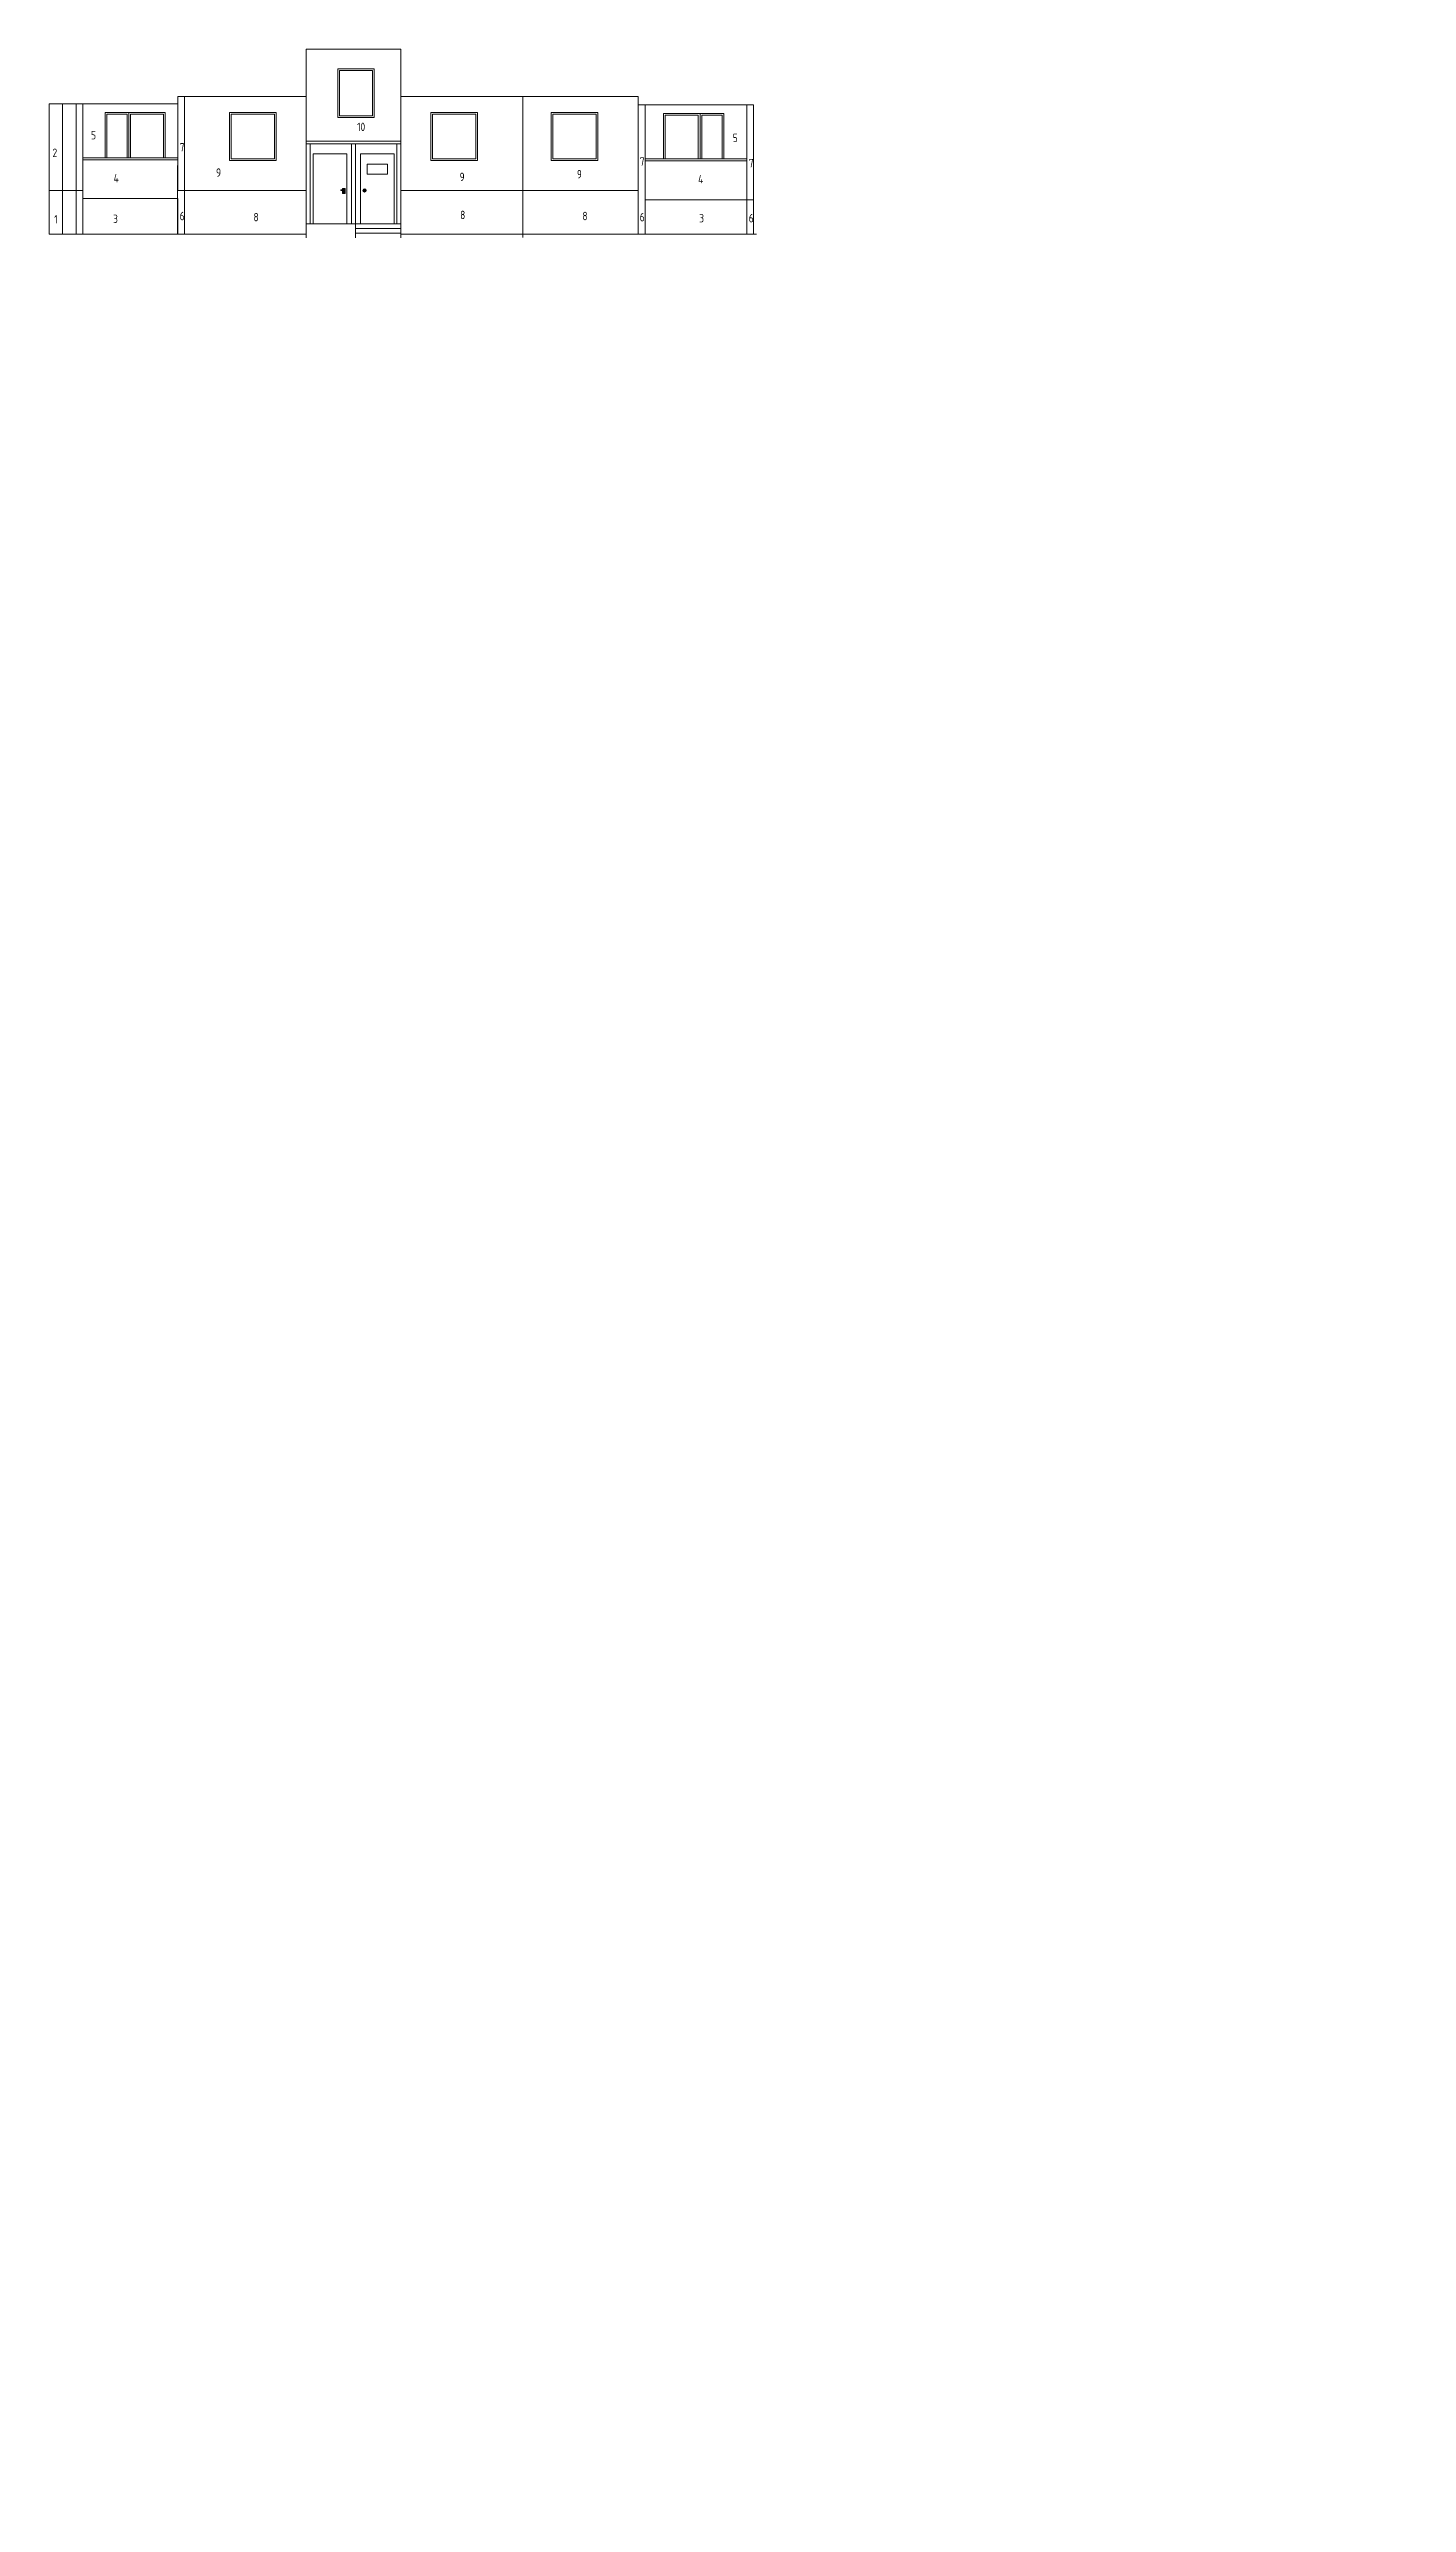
# Model space of a CAD drawing. Header units: millimetres. Extents: x 83035 to 329678, y -103769 to 22061.
# Drawn here: x 289549 to 329678, y -69176 to 3358 of the extents above; entities that cross this region are included whole.
import ezdxf

# ---------------------------------------------------------------- set-up
doc = ezdxf.new("R2010")
doc.units = ezdxf.units.MM
doc.header["$LTSCALE"] = 10
for name, color, linetype, lineweight in [('Основной', 5, 'Continuous', 60), ('Отмывка', 5, 'Continuous', 20), ('Разрез', 5, 'Continuous', 40), ('Фасад', 5, 'Continuous', 20)]:
    doc.layers.add(name, color=color, linetype=linetype, lineweight=lineweight)
doc.styles.add('1.10', font='', dxfattribs={"height": 25})
doc.styles.get('1.10').set_extended_font_data('GOST type A')

msp = doc.modelspace()

# ---------------------------------------------------------------- texts
at = {"layer": 'Фасад', "color": 0, "ltscale": 500, "char_height": 250, "width": 3124.13135, "attachment_point": 1, "style": '1.10'}
for s, insert in [('5', (290789.317, 938.272)), ('10', (298652.496, 1183.102)), ('5', (309755.588, 857.64)), ('2', (289650.311, 418.004)), ('7', (293409.031, 580.588)), ('7', (307005.702, 158.531)), ('7', (310227.463, 109.755)), ('4', (291456.449, -329.881)), ('9', (294482.951, -167.297)), ('9', (301681.039, -296.483)), ('9', (305146.872, -215.192)), ('4', (308730.483, -361.738)), ('8', (301697.311, -1418.311)), ('8', (305309.587, -1450.828)), ('1', (289699.125, -1549.259)), ('3', (291440.177, -1533.001)), ('6', (293409.031, -1451.709)), ('8', (295589.414, -1484.225)), ('6', (307005.397, -1483.589)), ('3', (308763.026, -1516.082)), ('6', (310227.463, -1516.082))]:
    msp.add_mtext(s, dxfattribs=dict(at, insert=insert))

# ---------------------------------------------------------------- blocks, each defined once
blk = doc.blocks.new('133')
at = {"layer": 'Фасад', "color": 0, "ltscale": 500}
for p, q in [((-187185, -3979), (-184385, -3979)), ((-185725, -3979), (-185725, -4384)), ((-185725, -4114), (-184385, -4114)), ((-185725, -4249), (-184385, -4249))]:
    blk.add_line(p, q, dxfattribs=at)

# ---------------------------------------------------------------- hatches: boundary and pattern name
at = {"layer": 'Основной'}
h = msp.add_hatch(color=256, dxfattribs=at)
h.set_gradient(color1=(0, 1, 5), color2=(0, 0, 0), one_color=1)
h.paths.add_polyline_path([(329678.205, -68660.567), (329678.207, -68525.574), (329378.207, -68525.57), (329578.206, -68625.572), (329678.199, -69175.574), (329678.201, -69040.567), (329678.194, -69040.567), (329678.194, -68660.567)], flags=17)
h.paths.add_polyline_path([(329678.205, -68660.567), (329678.207, -68525.574), (329378.207, -68525.57), (329578.206, -68625.572), (329678.199, -69175.574), (329678.201, -69040.567), (329678.194, -69040.567), (329678.194, -68660.567)], flags=17)
at = {"layer": 'Фасад'}
h = msp.add_hatch(color=0, dxfattribs=at)
h.set_gradient(color1=(181, 186, 181), color2=(181, 186, 181), one_color=1, tint=0.72)
h.paths.add_polyline_path([(298260.651, -877.032), (298260.651, -888.4), (298256.651, -888.4), (298256.651, -877.032, -4.159956629)], flags=16)
h.paths.add_polyline_path([(298298.651, -761.702), (298218.651, -761.702), (298218.651, -800.316), (298275.849, -800.316, -0.414213562), (298280.849, -805.316), (298280.849, -815.086, -0.414213562), (298275.849, -820.086), (298218.651, -820.086), (298218.651, -911.702), (298298.651, -911.702)])
h = msp.add_hatch(color=0, dxfattribs=at)
h.set_gradient(color1=(181, 186, 181), color2=(181, 186, 181), one_color=1, tint=0.72)
h.paths.add_polyline_path([(298923.483, -820.086, 1), (298823.483, -820.086, 1)])

# ---------------------------------------------------------------- linework, layer by layer
at = {"layer": 'Отмывка', "color": 0}
msp.add_line((297148.651, 558.298), (299948.651, 558.298), dxfattribs=at)
at = {"layer": 'Фасад', "color": 0}
for p, q in [((297148.651, 3358.298), (299948.651, 3358.298)), ((299948.651, 1738.298), (299948.651, 2944.494)), ((298078.651, 1338.298), (298078.651, 2778.298)), ((298078.651, 2778.298), (299108.651, 2778.298)), ((298128.651, 1388.298), (298128.651, 2728.298)), ((299108.651, 2728.298), (298128.651, 2728.298)), ((299108.651, 2778.298), (299158.651, 2778.298)), ((299108.651, 2728.298), (299108.651, 1388.298)), ((299158.651, 1338.298), (299158.651, 2778.298)), ((289548.651, -821.702), (289553.077, 1738.298)), ((289553.077, 1738.298), (293349.975, 1738.298)), ((290348.651, -2108.702), (290349.904, 1738.298)), ((290548.651, -2108.702), (290549.904, 1738.298)), ((291204.126, 1483.298), (292984.126, 1483.298)), ((291204.126, 144.494), (291204.126, 1483.298)), ((291904.126, 249.494), (291904.126, 1483.298)), ((291904.126, 144.494), (291904.126, 1483.298)), ((292984.126, 144.494), (292984.126, 1483.298)), ((293348.651, -2108.702), (293349.975, 1956.476)), ((293548.651, -2105.951), (293548.651, 1828.298)), ((294884.053, 1481.476), (294884.053, 61.476)), ((294884.053, 1481.476), (296264.053, 1481.476)), ((296264.053, 61.476), (296264.053, 1481.476)), ((296948.651, 1958.298), (297148.651, 1958.298)), ((299948.651, 1958.298), (299948.651, -2216.702)), ((303547.665, 1958.298), (300103.297, 1958.298)), ((300833.507, 63.298), (300833.507, 1483.298)), ((302213.507, 1483.298), (300833.507, 1483.298)), ((302213.507, 1483.298), (302213.507, 63.298)), ((303547.665, -2214.702), (303547.665, 1958.298)), ((304382.711, 65.298), (304382.711, 1485.298)), ((305762.711, 1485.298), (304382.711, 1485.298)), ((305762.711, 1485.298), (305762.711, 65.298)), ((310368.359, 1705.667), (306952.272, 1705.667)), ((310166.122, -2108.702), (310166.122, 1705.667)), ((310367.705, -2108.702), (310367.705, 1708.251)), ((291854.126, 1433.298), (291254.126, 1433.298)), ((291254.126, 1433.298), (291254.126, 144.494)), ((291854.126, 1433.298), (291854.126, 144.494)), ((291954.126, 1433.298), (292934.126, 1433.298)), ((291954.126, 1433.298), (291954.126, 144.494)), ((292934.126, 144.494), (292934.126, 1433.298)), ((296214.053, 1431.476), (294934.053, 1431.476)), ((294934.053, 111.476), (294934.053, 1431.476)), ((296214.053, 1431.476), (296214.053, 111.476)), ((298078.651, 1338.298), (299158.651, 1338.298)), ((298128.651, 1388.298), (299108.651, 1388.298)), ((300883.507, 1433.298), (302163.507, 1433.298)), ((300883.507, 1433.298), (300883.507, 113.298)), ((302163.507, 113.298), (302163.507, 1433.298)), ((304432.711, 1435.298), (305712.711, 1435.298)), ((304432.711, 1435.298), (304432.711, 115.298)), ((305712.711, 115.298), (305712.711, 1435.298)), ((307706.315, 1450.667), (309486.315, 1450.667)), ((307706.315, 1450.667), (307706.315, 111.863)), ((307756.315, 111.863), (307756.315, 1400.667)), ((308736.315, 1400.667), (307756.315, 1400.667)), ((308736.315, 1400.667), (308736.315, 111.863)), ((308786.315, 1450.667), (308786.315, 216.863)), ((308786.315, 1450.667), (308786.315, 111.863)), ((308836.315, 1400.667), (309436.315, 1400.667)), ((308836.315, 1400.667), (308836.315, 111.863)), ((309436.315, 1400.667), (309436.315, 111.863)), ((309486.315, 1450.667), (309486.315, 111.863)), ((290549.367, 88.3), (293349.975, 88.3)), ((290549.385, 144.494), (293349.975, 144.494)), ((294884.053, 61.476), (296264.053, 61.476)), ((294934.053, 111.476), (296214.053, 111.476)), ((297148.651, 640.298), (299948.651, 640.298)), ((297148.651, 558.298), (299948.651, 558.298)), ((297268.651, -1811.702), (297268.651, 558.298)), ((297348.651, 258.298), (298348.651, 258.298)), ((297348.651, -1811.702), (297348.651, 258.298)), ((298348.651, -1811.702), (298348.651, 258.298)), ((298488.651, -1811.702), (298488.651, 558.298)), ((298608.651, -1811.702), (298608.651, 558.298)), ((298748.651, -1811.702), (298748.651, 258.298)), ((298748.651, 258.298), (299748.651, 258.298)), ((299748.651, -1811.702), (299748.651, 258.298)), ((299828.651, -1811.702), (299828.651, 558.298)), ((302213.507, 63.298), (300833.507, 63.298)), ((302163.507, 113.298), (300883.507, 113.298)), ((305762.711, 65.298), (304382.711, 65.298)), ((305712.711, 115.298), (304432.711, 115.298)), ((307169.302, 111.863), (310166.122, 111.863)), ((310166.122, 55.669), (307169.302, 55.669)), ((289548.651, -2108.702), (289548.651, -821.702)), ((293349.975, -823.524), (297148.885, -823.524)), ((298176.671, -820.086), (298275.849, -820.086)), ((298275.849, -800.316), (298177.435, -800.316)), ((298256.651, -877.032), (298256.651, -888.4)), ((298256.651, -888.4), (298260.651, -888.4)), ((298260.651, -877.032), (298260.651, -888.4)), ((298280.849, -815.086), (298280.849, -805.316)), ((303803.297, -821.702), (299938.103, -821.702)), ((306958.515, -819.702), (303547.665, -819.702)), ((307169.302, -1094.333), (310367.705, -1094.333)), ((289548.651, -2108.702), (293348.651, -2108.702)), ((293348.651, -2108.702), (297148.651, -2108.702)), ((297148.651, -1811.702), (299948.651, -1811.702)), ((298608.651, -1811.702), (298608.651, -2129.702))]:
    msp.add_line(p, q, dxfattribs=at)
at = {"layer": 'Фасад', "color": 0, "ltscale": 500}
for p, q in [((297148.651, 3358.298), (299948.651, 3358.298)), ((297148.762, -2225.099), (297148.742, 3358.298)), ((299948.651, 3358.298), (299948.651, 640.298)), ((289948.651, -2108.702), (289949.975, 1746.343)), ((293348.651, 1958.298), (293348.651, 1958.298)), ((297148.651, 1958.298), (293349.975, 1956.476)), ((293349.975, 1956.476), (293349.975, -823.524)), ((293548.651, 1956.574), (293548.651, -823.524)), ((293548.651, 1956.571), (293548.651, -2108.757)), ((297148.885, -823.524), (297148.651, 1958.298)), ((303548.651, 1958.298), (299952.289, 1958.298)), ((306958.669, 1960.298), (303547.665, 1960.298)), ((306957.626, -2108.702), (306957.626, 1960.298)), ((307169.302, 1705.667), (307169.302, 111.863)), ((307169.302, -2108.702), (307169.302, 1705.667)), ((310367.705, 1698.084), (310367.742, 100.484)), ((307706.315, 111.863), (307706.315, 1450.667)), ((307706.315, 1450.667), (309486.315, 1450.667)), ((307756.315, 409.285), (307756.315, 1400.667)), ((307756.315, 1400.667), (308736.315, 1400.667)), ((308736.315, 1400.667), (308736.315, 409.285)), ((308836.315, 409.285), (308836.315, 1400.667)), ((308836.315, 1400.667), (309436.315, 1400.667)), ((309486.315, 1450.667), (309486.315, 477.348)), ((291254.126, 144.494), (291854.126, 144.494)), ((291854.126, 144.494), (291954.126, 144.494)), ((291954.126, 144.494), (292934.126, 144.494)), ((297148.651, -1811.702), (297148.762, 640.298)), ((299948.651, 640.298), (297148.762, 640.298)), ((297148.762, 640.298), (299948.651, 640.298)), ((297348.651, -1811.702), (297348.651, 258.298)), ((297348.651, 258.298), (298348.651, 258.298)), ((298348.651, 258.298), (297348.651, 258.298)), ((297348.651, 258.298), (297348.651, -1811.702)), ((298348.651, 258.298), (298348.651, -1811.702)), ((298348.651, -1811.702), (298348.651, 258.298)), ((299748.651, 258.298), (298748.651, 258.298)), ((298748.651, 258.298), (298748.651, -1811.702)), ((299748.651, -1811.702), (299748.651, 258.298)), ((299948.651, -2108.702), (299948.651, 640.298)), ((299948.651, 640.298), (299948.651, -1811.702)), ((299948.651, -2108.702), (299948.651, 640.298)), ((307169.302, 111.863), (307706.315, 111.863)), ((308736.315, 111.863), (307756.315, 111.863)), ((307756.315, 111.863), (308736.315, 111.863)), ((308836.315, 111.863), (308736.315, 111.863)), ((308736.315, 111.863), (308836.315, 111.863)), ((309436.315, 111.863), (308836.315, 111.863)), ((308836.315, 111.863), (309436.315, 111.863)), ((290549.07, -822.181), (289548.651, -821.702)), ((289948.651, -2108.702), (289949.975, -1061.702)), ((290548.992, -1061.702), (293349.975, -1061.702)), ((293348.651, -1061.702), (293348.651, -1061.702)), ((293349.975, -1061.702), (293349.975, -2108.702)), ((307169.302, -2108.702), (307169.302, -1094.333)), ((307169.302, -1094.333), (310166.122, -1094.333)), ((310166.122, -1094.333), (310166.122, -2108.702)), ((310367.705, -2108.702), (310370.491, -1092.062)), ((310367.705, -2108.702), (310367.705, -1094.333)), ((289548.651, -2108.702), (297148.651, -2108.702)), ((293349.975, -2108.702), (289948.651, -2108.702)), ((293349.975, -2108.702), (289949.975, -2108.702)), ((293349.975, -2108.702), (289949.975, -2108.702)), ((293348.651, -2108.702), (297148.651, -2108.702)), ((293349.975, -2108.702), (297148.651, -2108.702)), ((293548.651, -2108.757), (294548.55, -2109.016)), ((293548.651, -2108.757), (294548.55, -2109.016)), ((297348.651, -1811.702), (297148.651, -1811.702)), ((297348.651, -1811.702), (297148.651, -1811.702)), ((297148.651, -2108.702), (297148.651, -2216.702)), ((297148.651, -2108.702), (297148.651, -2216.702)), ((298348.651, -1811.702), (297348.651, -1811.702)), ((298748.651, -1811.702), (298348.651, -1811.702)), ((298608.651, -1811.702), (298608.651, -2129.702)), ((299948.651, -1811.702), (299748.651, -1811.702)), ((300148.651, -2108.702), (299948.651, -2108.702)), ((300914.645, -2108.702), (299948.651, -2108.702)), ((310456.663, -2108.702), (299948.651, -2108.702)), ((299948.651, -2108.702), (299948.651, -2216.702)), ((306957.626, -2108.702), (300148.651, -2108.702)), ((310166.122, -2108.702), (307169.302, -2108.702))]:
    msp.add_line(p, q, dxfattribs=at)
for points in [[(298078.651, 2778.298), (299158.651, 2778.298), (299158.651, 1338.298), (298078.651, 1338.298)], [(300833.507, 1483.298), (302213.507, 1483.298), (302213.507, 63.298), (300833.507, 63.298)], [(304382.711, 1485.298), (305762.711, 1485.298), (305762.711, 65.298), (304382.711, 65.298)]]:
    msp.add_lwpolyline(points, close=True, dxfattribs=at)
at = {"layer": 'Фасад', "color": 0}
msp.add_lwpolyline([(298948.651, -40.548), (299548.651, -40.548), (299548.651, -340.548), (298948.651, -340.548)], close=True, dxfattribs=at)
msp.add_lwpolyline([(298218.651, -820.086), (298218.651, -911.702), (298298.651, -911.702), (298298.651, -761.702), (298218.651, -761.702), (298218.651, -800.316)], dxfattribs=at)
msp.add_circle((298873.483, -820.086), 50, dxfattribs=at)
for centre, radius, start, end in [((298177.053, -810.474), 9.619, 179.057506, 272.27587761), ((298177.435, -810.316), 10, 90, 180), ((298258.651, -873.112), 4.4, 297.03340772, 242.96659228), ((298275.849, -805.316), 5, 0, 90), ((298275.849, -815.086), 5, 270, 360)]:
    msp.add_arc(centre, radius, start, end, dxfattribs=at)

# ---------------------------------------------------------------- block references
at = {"layer": 'Разрез', "color": 0}
msp.add_blockref('133', (484333.606, 2167.483), dxfattribs=at)

msp.set_redraw_order([(e.dxf.handle, doc.entitydb.next_handle()) for e in msp.query("TEXT MTEXT ATTDEF DIMENSION ARC_DIMENSION")])  # texts and dimensions are drawn at this point

doc.saveas('drawing.dxf')
